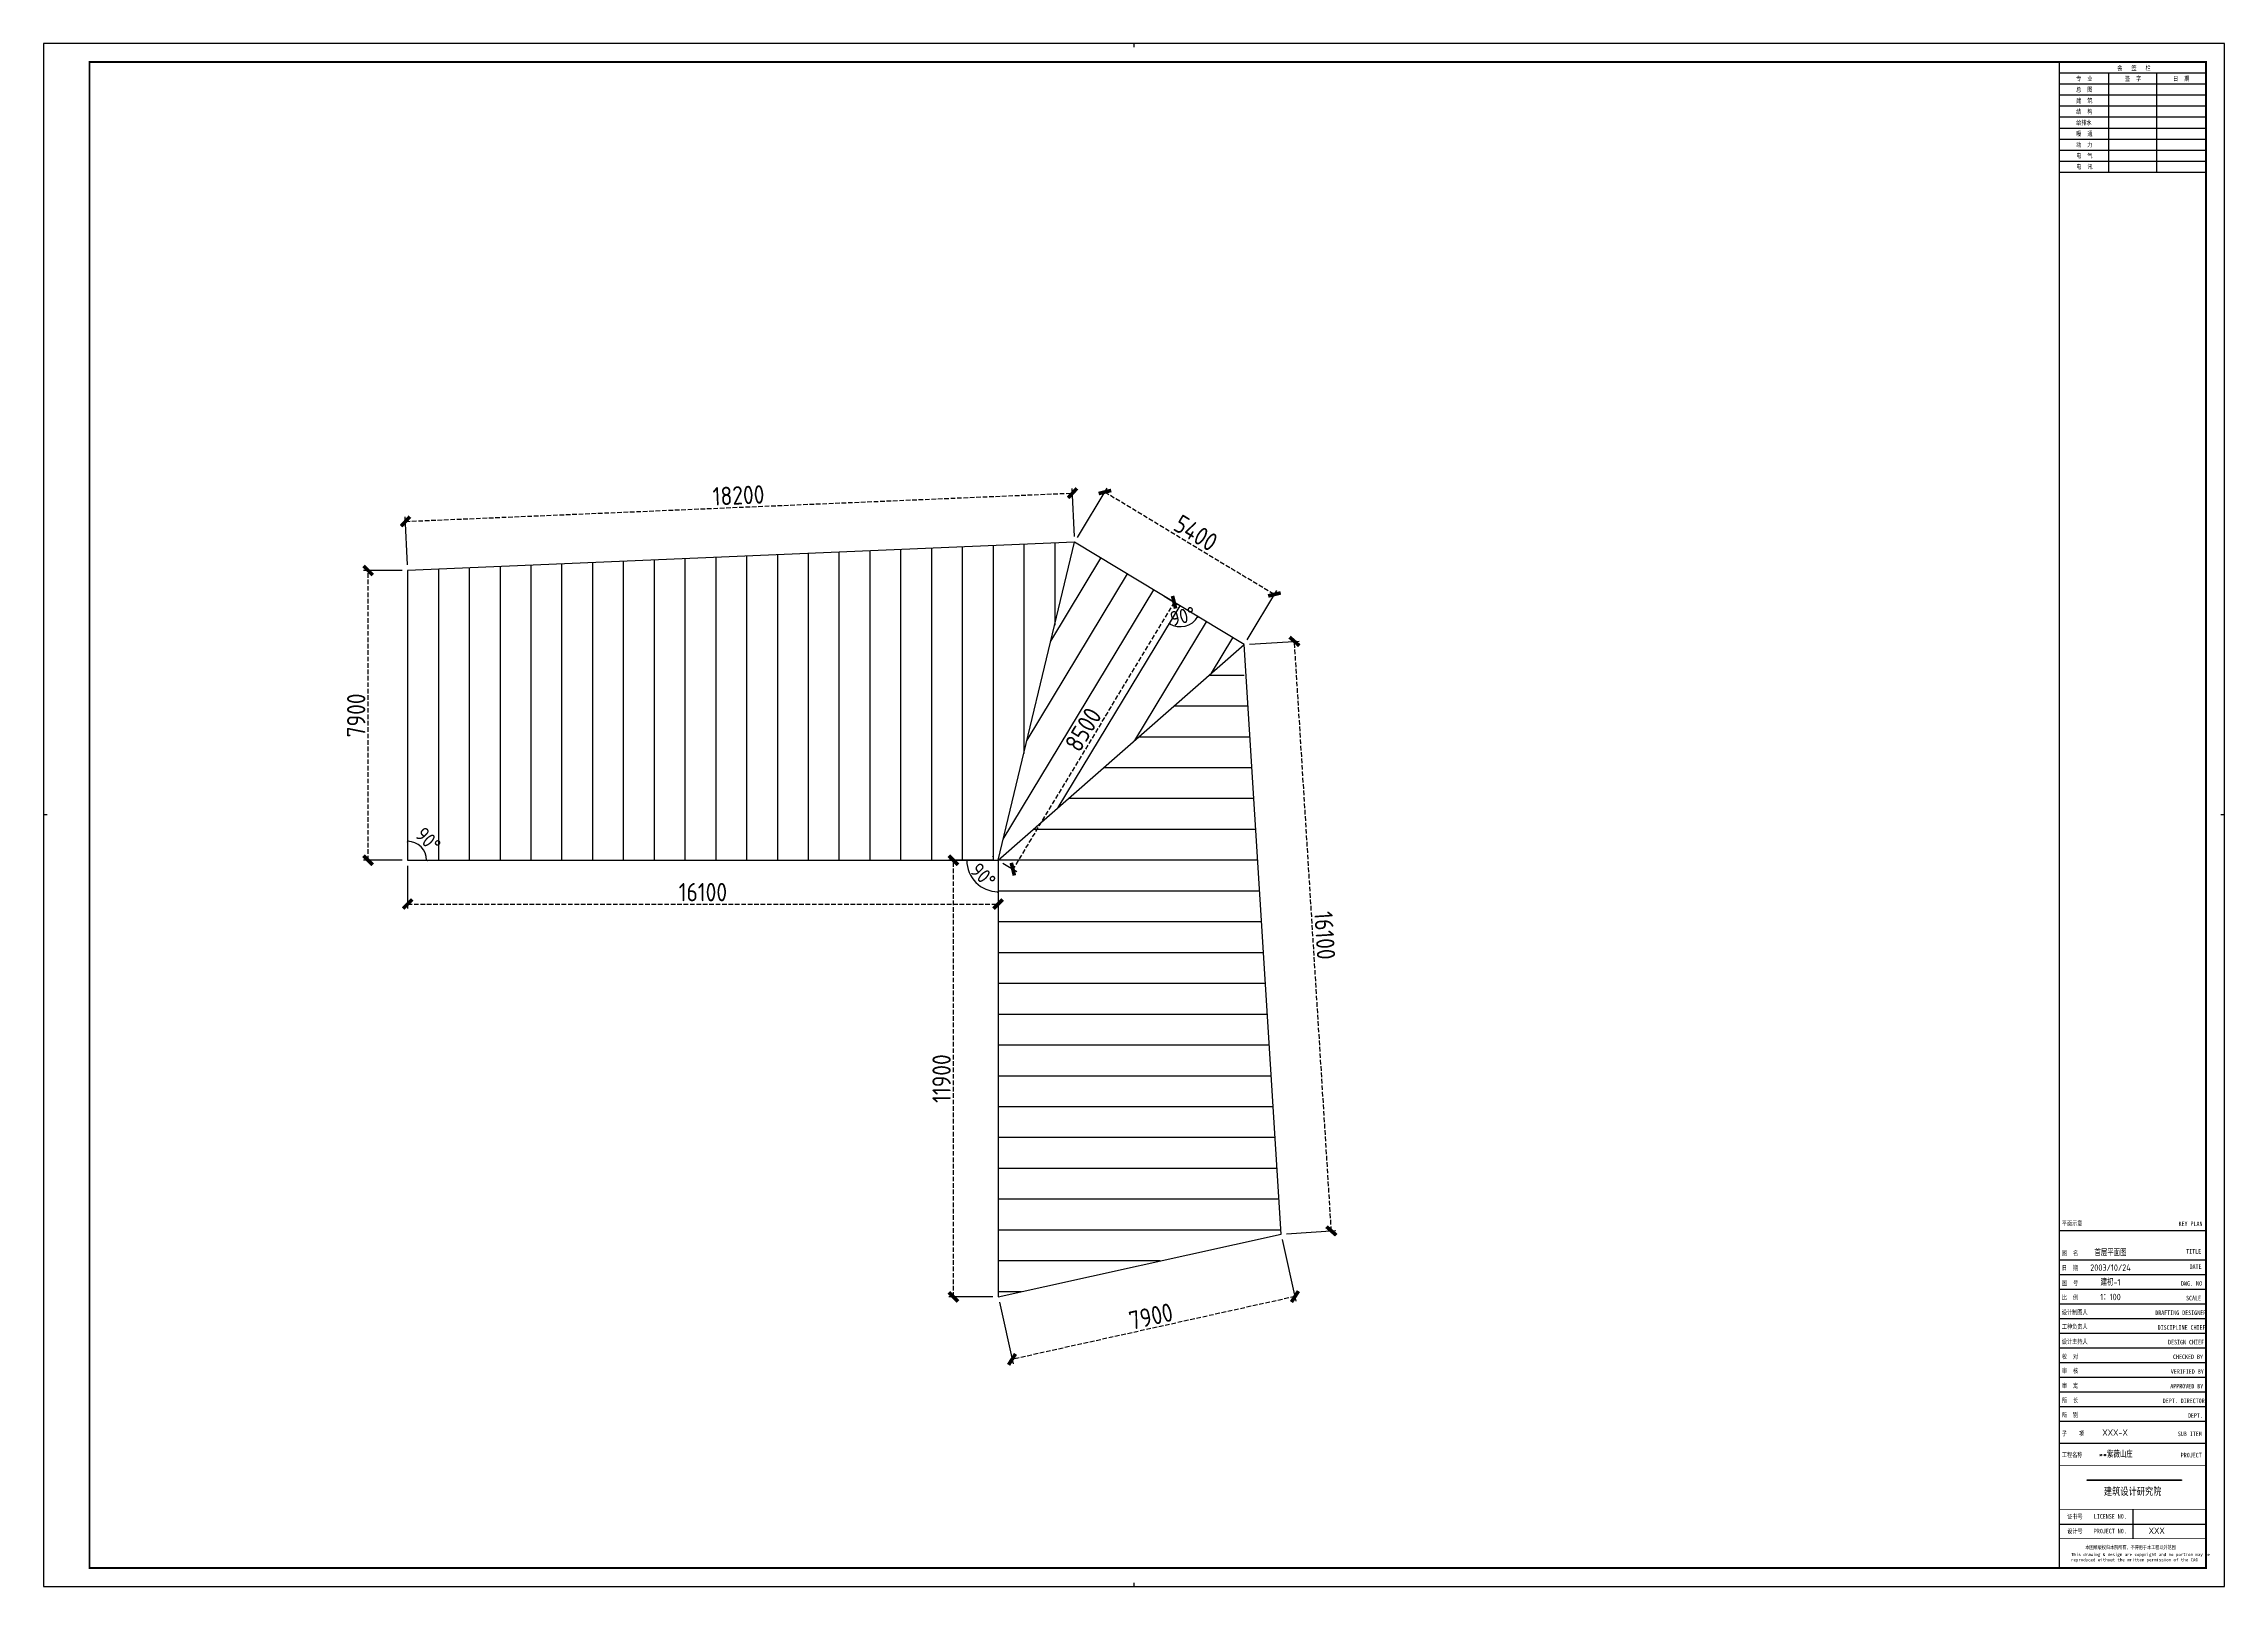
# Model space of a CAD drawing. Extents: x 18695 to 137595, y 9127 to 385570.
# Drawn here: x 18695 to 137595, y 101775 to 185875 of the extents above; entities that cross this region are included whole.
import ezdxf
from ezdxf.enums import TextEntityAlignment as Align

# ---------------------------------------------------------------- set-up
doc = ezdxf.new("R2010")
doc.units = 0
doc.header["$LTSCALE"] = 1000
doc.header["$MEASUREMENT"] = 0
doc.linetypes.add('DASH', pattern=[0.35, 0.25, -0.1])
doc.layers.add('PUB_TITLE', color=4, linetype='Continuous')
doc.styles.get("Standard").update_dxf_attribs({"font": 'gbenor.shx', "bigfont": 'gbcbig.shx'})
doc.styles.add('图框', font='')
doc.styles.get('图框').set_extended_font_data('SimSun')
doc.dimstyles.get("Standard").update_dxf_attribs({"dimscale": 100, "dimtxt": 3.5, "dimasz": 1, "dimexe": 2.5, "dimexo": 3, "dimgap": 1.5, "dimtad": 1, "dimdec": 0, "dimzin": 0, "dimdsep": 46, "dimtxsty": 'Standard', "dimblk": 'ARCHTICK', "dimcen": 0.09, "dimadec": 0, "dimazin": 0, "dimtfac": 1, "dimtdec": 0, "dimtix": 1, "dimtmove": 2, "dimatfit": 3, "dimfxl": 1, "dimtolj": 1, "dimtzin": 0, "dimarcsym": 0})

# ---------------------------------------------------------------- blocks, each defined once
blk = doc.blocks.new('$titleblk$00000167')
blk.add_hatch(color=256).paths.add_polyline_path([(-74.9, 58.1), (-74.9, 57.7), (-23.4, 57.7), (-23.4, 58.1)])
for p, q in [((-594.5, 839), (-594.5, 841)), ((-90, 825), (-10, 825)), ((-63, 771), (-63, 825)), ((-37, 825), (-37, 771)), ((-90, 819), (-10, 819)), ((-90, 813), (-10, 813)), ((-90, 807), (-10, 807)), ((-90, 801), (-10, 801)), ((-90, 795), (-10, 795)), ((-90, 789), (-10, 789)), ((-90, 783), (-10, 783)), ((-90, 777), (-10, 777)), ((-90, 771), (-10, 771)), ((-1187, 420.5), (-1189, 420.5)), ((0, 420.5), (-2, 420.5)), ((-90, 194), (-10, 194)), ((-90, 194), (-10, 194)), ((-90, 178), (-10, 178)), ((-90, 170), (-10, 170)), ((-90, 162), (-10, 162)), ((-90, 154), (-10, 154)), ((-90, 146), (-10, 146)), ((-90, 138), (-10, 138)), ((-90, 130), (-10, 130)), ((-90, 122), (-10, 122)), ((-90, 114), (-10, 114)), ((-90, 106), (-10, 106)), ((-90, 98), (-10, 98)), ((-90, 90), (-10, 90)), ((-90, 78), (-10, 78)), ((-50, 42), (-50, 26)), ((-90, 34), (-10, 34)), ((-594.5, 0), (-594.5, 2))]:
    blk.add_line(p, q)
for points in [[(-1189, 0), (0, 0), (0, 841), (-1189, 841)], [(-74.9, 58.1), (-23.4, 58.1), (-23.4, 57.7), (-74.9, 57.7)]]:
    blk.add_lwpolyline(points, close=True)
at = {"const_width": 1}
blk.add_lwpolyline([(-1164, 10), (-10, 10), (-10, 831), (-1164, 831)], close=True, dxfattribs=at)
for points, const_width in [([(-90, 831), (-90, 10)], 0.8), ([(-90, 831), (-90, 767)], 0.8), ([(-10, 767), (-10, 831), (-90, 831)], 0.8), ([(-90, 10), (-10, 10), (-10, 200)], 0.8), ([(-90, 66), (-10, 66)], 0.4), ([(-90, 42), (-10, 42)], 0.4), ([(-90, 26), (-10, 26)], 0.4)]:
    blk.add_lwpolyline(points, dxfattribs=dict(const_width=const_width))
at = {"style": '图框', "width": 0.8}
for s, height, p in [('专  业', 2.5, (-80.8, 820.7)), ('会   签   栏', 2.5, (-58.4, 826.5)), ('签  字', 2.5, (-54.2, 820.7)), ('日  期', 2.5, (-28, 820.7)), ('总  图', 2.5, (-80.8, 814.7)), ('建  筑', 2.5, (-80.8, 808.7)), ('结  构', 2.5, (-80.8, 802.7)), ('给排水', 2.5, (-80.8, 796.7)), ('动  力', 2.5, (-80.8, 784.7)), ('暖  通', 2.5, (-80.8, 790.7)), ('电  气', 2.5, (-80.8, 778.7)), ('电  讯', 2.5, (-80.8, 772.7)), ('平面示意', 2.5, (-88.6, 196.7)), ('KEY PLAN', 2.5, (-25, 196.4)), ('图  名', 2.5, (-88.6, 180.4)), ('TITLE', 2.5, (-20.8, 181.4)), ('图  号', 2.5, (-88.6, 164.1)), ('日  期', 2.5, (-88.6, 172.4)), ('DWG. NO', 2.5, (-23.6, 163.9)), ('DATE', 2.5, (-19, 173.1)), ('比  例', 2.5, (-88.6, 156.3)), ('SCALE', 2.5, (-20.9, 155.9)), ('设计制图人', 2.5, (-88.6, 148.2)), ('工种负责人', 2.5, (-88.6, 140.4)), ('DRAFTING DESIGNER', 2.5, (-37.7, 147.9)), ('设计主持人', 2.5, (-88.6, 132.2)), ('DISCIPLINE CHIEF', 2.5, (-36.4, 139.9)), ('DESIGN CHIEF', 2.5, (-30.7, 131.9)), ('校  对', 2.5, (-88.6, 124.1)), ('审  核', 2.5, (-88.6, 116.3)), ('CHECKED BY', 2.5, (-28, 123.9)), ('审  定', 2.5, (-88.6, 108.2)), ('APPROVED BY', 2.5, (-29.5, 107.9)), ('VERIFIED BY', 2.5, (-29.2, 115.9)), ('所  长', 2.5, (-88.6, 100.2)), ('所  别', 2.5, (-88.6, 92.3)), ('DEPT. DIRECTOR', 2.5, (-33.6, 99.9)), ('子    项', 2.5, (-88.6, 82.1)), ('SUB ITEM', 2.5, (-25.4, 81.9)), ('DEPT.', 2.5, (-19.9, 91.9)), ('工程名称', 2.5, (-88.6, 70.5)), ('PROJECT', 2.5, (-23.8, 70.3)), ('建筑设计研究院', 4, (-65.7, 49.8)), ('证书号', 2.5, (-85.7, 36.8)), ('LICENSE NO.', 2.5, (-71.2, 36.9)), ('设计号', 2.5, (-85.7, 28.9)), ('PROJECT NO.', 2.5, (-71.2, 28.9)), ('本图纸版权归本院所有，不得用于本工程以外范围', 2, (-75.8, 20.3))]:
    blk.add_text(s, height=height, dxfattribs=at).set_placement(p)
at = {"insert": (-83.6, 18.2), "char_height": 1.7, "width": 72.25, "attachment_point": 1, "style": '图框'}
blk.add_mtext('This drawing & design are copyright and no portion may be reproduced without the written permission of the CAG', dxfattribs=at)
at = {"flags": 4}
for tag, p in [('(扩展图名)', (-62.1, 184.1)), ('图名', (-62.1, 180.1)), ('图号', (-62.1, 164)), ('日期', (-62.1, 172)), ('比例', (-62.1, 156)), ('子项', (-59.6, 82.1)), ('工程名称', (-59.2, 70.2)), ('设计号', (-36.9, 28.6))]:
    blk.add_attdef(tag, text='', height=3.5, dxfattribs=at).set_placement(p, align=Align.CENTER)
for tag, p in [('设计人', (-64.8, 148.1)), ('负责人', (-64.7, 140.3)), ('主持人', (-64.7, 132.3)), ('校对人', (-64.3, 124.4)), ('审核人', (-64, 116.2)), ('审定人', (-64.2, 108)), ('所长', (-64.2, 99.8))]:
    blk.add_attdef(tag, p, '', height=3.5)
blk = doc.blocks.new('_ArchTick')
at = {"color": 0, "linetype": 'ByBlock', "const_width": 0.4}
blk.add_lwpolyline([(-0.5, -0.5), (0.5, 0.5)], dxfattribs=at)
blk = doc.blocks.new('*D15')
at = {"color": 0, "lineweight": -2}
for p, q in [((70439, 141355), (68053, 141355)), ((70439, 117555), (68053, 117555))]:
    blk.add_line(p, q, dxfattribs=at)
at = {"color": 0, "linetype": 'DASH', "lineweight": -2}
blk.add_line((68303, 117555), (68303, 141355), dxfattribs=at)
at = {"layer": 'Defpoints', "color": 0}
for p in [(68303, 141355), (70739, 141355), (70739, 117555)]:
    blk.add_point(p, dxfattribs=at)
at = {"color": 0, "lineweight": -2, "xscale": 500, "yscale": 500, "zscale": 500}
for p, rotation in [((68303, 141355), 90), ((68303, 117555), 270)]:
    blk.add_blockref('_ArchTick', p, dxfattribs=dict(at, rotation=rotation))
at = {"color": 0, "insert": (67653, 129455), "char_height": 1000, "attachment_point": 5, "rotation": 90}
blk.add_mtext('\\A1;11900', dxfattribs=at)
blk = doc.blocks.new('*D16')
at = {"color": 0, "lineweight": -2}
for p, q in [((38539, 141055), (38539, 138720)), ((70739, 141055), (70739, 138720))]:
    blk.add_line(p, q, dxfattribs=at)
at = {"color": 0, "linetype": 'DASH', "lineweight": -2}
blk.add_line((38539, 138970), (70739, 138970), dxfattribs=at)
at = {"layer": 'Defpoints', "color": 0}
for p in [(38539, 141355), (70739, 141355), (70739, 138970)]:
    blk.add_point(p, dxfattribs=at)
at = {"color": 0, "lineweight": -2, "xscale": 500, "yscale": 500, "zscale": 500, "rotation": 180}
blk.add_blockref('_ArchTick', (38539, 138970), dxfattribs=at)
at = {"color": 0, "lineweight": -2, "xscale": 500, "yscale": 500, "zscale": 500}
blk.add_blockref('_ArchTick', (70739, 138970), dxfattribs=at)
at = {"color": 0, "insert": (54639, 139620), "char_height": 1000, "attachment_point": 5}
blk.add_mtext('\\A1;16100', dxfattribs=at)
blk = doc.blocks.new('*D17')
at = {"color": 0, "lineweight": -2}
for p, q in [((38239, 157155), (36136, 157155)), ((38239, 141355), (36136, 141355))]:
    blk.add_line(p, q, dxfattribs=at)
at = {"color": 0, "linetype": 'DASH', "lineweight": -2}
blk.add_line((36386, 141355), (36386, 157155), dxfattribs=at)
at = {"layer": 'Defpoints', "color": 0}
for p in [(36386, 157155), (38539, 157155), (38539, 141355)]:
    blk.add_point(p, dxfattribs=at)
at = {"color": 0, "lineweight": -2, "xscale": 500, "yscale": 500, "zscale": 500}
for p, rotation in [((36386, 157155), 90), ((36386, 141355), 270)]:
    blk.add_blockref('_ArchTick', p, dxfattribs=dict(at, rotation=rotation))
at = {"color": 0, "insert": (35736, 149255), "char_height": 1000, "attachment_point": 5, "rotation": 90}
blk.add_mtext('\\A1;7900', dxfattribs=at)
blk = doc.blocks.new('*D19')
at = {"color": 0, "lineweight": -2}
for p, q in [((86229, 120686), (86974, 117328)), ((70804, 117262), (71550, 113905))]:
    blk.add_line(p, q, dxfattribs=at)
at = {"color": 0, "linetype": 'DASH', "lineweight": -2}
blk.add_line((86920, 117572), (71495, 114149), dxfattribs=at)
at = {"layer": 'Defpoints', "color": 0}
for p in [(86164, 120979), (70739, 117555), (71495, 114149)]:
    blk.add_point(p, dxfattribs=at)
at = {"color": 0, "lineweight": -2, "xscale": 500, "yscale": 500, "zscale": 500}
for p, rotation in [((86920, 117572), 12.51492081246233), ((71495, 114149), 192.5149208124624)]:
    blk.add_blockref('_ArchTick', p, dxfattribs=dict(at, rotation=rotation))
at = {"color": 0, "insert": (79067, 116495), "char_height": 1000, "attachment_point": 5, "rotation": 12.51492}
blk.add_mtext('\\A1;7900', dxfattribs=at)
blk = doc.blocks.new('*D20')
at = {"color": 0, "linetype": 'DASH', "lineweight": -2}
blk.add_line((38426, 159829), (74793, 161373), dxfattribs=at)
at = {"color": 0, "lineweight": -2}
for p, q in [((74894, 158999), (74782, 161623)), ((38527, 157455), (38415, 160079))]:
    blk.add_line(p, q, dxfattribs=at)
at = {"layer": 'Defpoints', "color": 0}
for p in [(74793, 161373), (74907, 158699), (38539, 157155)]:
    blk.add_point(p, dxfattribs=at)
at = {"color": 0, "lineweight": -2, "xscale": 500, "yscale": 500, "zscale": 500}
for p, rotation in [((74793, 161373), 2.431721536448624), ((38426, 159829), 182.4317215364486)]:
    blk.add_blockref('_ArchTick', p, dxfattribs=dict(at, rotation=rotation))
at = {"color": 0, "insert": (56582, 161250), "char_height": 1000, "attachment_point": 5, "rotation": 2.43172}
blk.add_mtext('\\A1;18200', dxfattribs=at)
blk = doc.blocks.new('*D21')
at = {"color": 0, "lineweight": -2}
for p, q in [((75062, 158956), (76687, 161647)), ((84306, 153373), (85932, 156064))]:
    blk.add_line(p, q, dxfattribs=at)
at = {"color": 0, "linetype": 'DASH', "lineweight": -2}
blk.add_line((76558, 161433), (85802, 155850), dxfattribs=at)
at = {"layer": 'Defpoints', "color": 0}
for p in [(74907, 158699), (85802, 155850), (84151, 153116)]:
    blk.add_point(p, dxfattribs=at)
at = {"color": 0, "lineweight": -2, "xscale": 500, "yscale": 500, "zscale": 500}
for p, rotation in [((76558, 161433), 148.8686935765499), ((85802, 155850), 328.8686935765499)]:
    blk.add_blockref('_ArchTick', p, dxfattribs=dict(at, rotation=rotation))
at = {"color": 0, "insert": (81516, 159198), "char_height": 1000, "attachment_point": 5, "rotation": 328.86869}
blk.add_mtext('\\A1;5400', dxfattribs=at)
blk = doc.blocks.new('*D24')
at = {"color": 0, "lineweight": -2}
for p, q in [((84451, 153135), (87142, 153303)), ((86463, 120997), (89155, 121166))]:
    blk.add_line(p, q, dxfattribs=at)
at = {"color": 0, "linetype": 'DASH', "lineweight": -2}
blk.add_line((88906, 121150), (86893, 153287), dxfattribs=at)
at = {"layer": 'Defpoints', "color": 0}
for p in [(84151, 153116), (86893, 153287), (86164, 120979)]:
    blk.add_point(p, dxfattribs=at)
at = {"color": 0, "lineweight": -2, "xscale": 500, "yscale": 500, "zscale": 500}
for p, rotation in [((86893, 153287), 93.58372935468222), ((88906, 121150), 273.5837293546822)]:
    blk.add_blockref('_ArchTick', p, dxfattribs=dict(at, rotation=rotation))
at = {"color": 0, "insert": (88548, 137260), "char_height": 1000, "attachment_point": 5, "rotation": 273.58373}
blk.add_mtext('\\A1;16100', dxfattribs=at)
blk = doc.blocks.new('*D26')
at = {"color": 0, "linetype": 'DASH', "lineweight": -2}
blk.add_line((80329, 155424), (71540, 140872), dxfattribs=at)
at = {"color": 0, "lineweight": -2}
for p, q in [((79786, 155752), (80543, 155295)), ((70997, 141201), (71754, 140743))]:
    blk.add_line(p, q, dxfattribs=at)
at = {"layer": 'Defpoints', "color": 0}
for p in [(79529, 155907), (70740, 141356), (71540, 140872)]:
    blk.add_point(p, dxfattribs=at)
at = {"color": 0, "lineweight": -2, "xscale": 500, "yscale": 500, "zscale": 500}
for p, rotation in [((80329, 155424), 58.86869357654959), ((71540, 140872), 238.8686935765496)]:
    blk.add_blockref('_ArchTick', p, dxfattribs=dict(at, rotation=rotation))
at = {"color": 0, "insert": (75378, 148484), "char_height": 1000, "attachment_point": 5, "rotation": 58.86869}
blk.add_mtext('\\A1;8500', dxfattribs=at)
blk = doc.blocks.new('*D40')
at = {"color": 0, "lineweight": -2}
blk.add_arc((70739, 141355), 1714, 180, 270, dxfattribs=at)
at = {"layer": 'Defpoints', "color": 0}
for p in [(38539, 141355), (69255, 140498), (70739, 141355), (70739, 141355), (70739, 117555)]:
    blk.add_point(p, dxfattribs=at)
at = {"color": 0, "lineweight": -2, "xscale": 100, "yscale": 100, "zscale": 100, "rotation": 89.99999999999994}
blk.add_blockref('_ArchTick', (69025, 141355), dxfattribs=at)
at = {"color": 0, "lineweight": -2, "xscale": 100, "yscale": 100, "zscale": 100}
blk.add_blockref('_ArchTick', (70739, 139641), dxfattribs=at)
at = {"color": 0, "insert": (69916, 140532), "char_height": 800, "attachment_point": 5, "rotation": 315}
blk.add_mtext('\\A1;90°', dxfattribs=at)
blk = doc.blocks.new('*D41')
at = {"color": 0, "lineweight": -2}
blk.add_arc((38539, 141355), 1036, 360, 90, dxfattribs=at)
at = {"layer": 'Defpoints', "color": 0}
for p in [(38539, 157155), (39437, 141873), (38539, 141355), (38539, 141355), (70739, 141355)]:
    blk.add_point(p, dxfattribs=at)
at = {"color": 0, "lineweight": -2, "xscale": 100, "yscale": 100, "zscale": 100}
for p, rotation in [((38539, 142391), 179.9999999999999), ((39576, 141355), 269.9999999999999)]:
    blk.add_blockref('_ArchTick', p, dxfattribs=dict(at, rotation=rotation))
at = {"color": 0, "insert": (39661, 142477), "char_height": 800, "attachment_point": 5, "rotation": 315}
blk.add_mtext('\\A1;90°', dxfattribs=at)
blk = doc.blocks.new('*D42')
at = {"color": 0, "lineweight": -2}
blk.add_arc((80659, 155225), 1134, 238.86869, 328.86869, dxfattribs=at)
at = {"layer": 'Defpoints', "color": 0}
for p in [(74907, 158699), (80659, 155225), (80636, 154092), (84151, 153116), (74018, 144230)]:
    blk.add_point(p, dxfattribs=at)
at = {"color": 0, "lineweight": -2, "xscale": 100, "yscale": 100, "zscale": 100}
for p, rotation in [((81629, 154639), 58.86869357654944), ((80073, 154255), 148.8686935765502)]:
    blk.add_blockref('_ArchTick', p, dxfattribs=dict(at, rotation=rotation))
at = {"color": 0, "insert": (80799, 154659), "char_height": 800, "attachment_point": 5, "rotation": 13.86869}
blk.add_mtext('\\A1;90°', dxfattribs=at)

msp = doc.modelspace()

# ---------------------------------------------------------------- linework, layer by layer
for p, q in [((74906.5, 158699.4), (38539.3, 157155)), ((62059.3, 158153.8), (62059.3, 141355)), ((63739.3, 158225.1), (63739.3, 141355)), ((65419.3, 158296.5), (65419.3, 141355)), ((67099.3, 158367.8), (67099.3, 141355)), ((68779.3, 158439.2), (68779.3, 141355)), ((70459.3, 158510.5), (70459.3, 141355)), ((70739.3, 141355), (74906.5, 158699.4)), ((72139.3, 158581.9), (72139.3, 147181.9)), ((73819.3, 158653.2), (73819.3, 154174.3)), ((84151.1, 153115.8), (74906.5, 158699.4)), ((38539.3, 157155), (38539.3, 141355)), ((40219.3, 157226.3), (40219.3, 141355)), ((41899.3, 157297.7), (41899.3, 141355)), ((43579.3, 157369), (43579.3, 141355)), ((45259.3, 157440.4), (45259.3, 141355)), ((46939.3, 157511.7), (46939.3, 141355)), ((48619.3, 157583), (48619.3, 141355)), ((50299.3, 157654.4), (50299.3, 141355)), ((51979.3, 157725.7), (51979.3, 141355)), ((53659.3, 157797.1), (53659.3, 141355)), ((55339.3, 157868.4), (55339.3, 141355)), ((57019.3, 157939.8), (57019.3, 141355)), ((58699.3, 158011.1), (58699.3, 141355)), ((60379.3, 158082.5), (60379.3, 141355)), ((72313.6, 147907.3), (77782.6, 156962.3)), ((73610, 153303.3), (76344.6, 157830.8)), ((71017.1, 142511.3), (79220.7, 156093.7)), ((74017.7, 144229.8), (80658.7, 155225.1)), ((78190.3, 147888.8), (82096.8, 154356.6)), ((82362.9, 151547.7), (83534.8, 153488)), ((70739.3, 141355), (84151.1, 153115.8)), ((86163.9, 120978.7), (84151.1, 153115.8)), ((84151.1, 151435.8), (82235.3, 151435.8)), ((84361.6, 149755.8), (80319.4, 149755.8)), ((84466.8, 148075.8), (78403.6, 148075.8)), ((84572, 146395.8), (76487.7, 146395.8)), ((84677.2, 144715.8), (74571.9, 144715.8)), ((84782.4, 143035.8), (72656, 143035.8)), ((70431.1, 141541.1), (70459.3, 141587.7)), ((38539.3, 141355), (70739.3, 141355)), ((84887.7, 141355.8), (70739.3, 141355.8)), ((70739.3, 141355), (70739.3, 117555)), ((84992.9, 139675.8), (70739.3, 139675.8)), ((85098.1, 137995.8), (70739.3, 137995.8)), ((85203.3, 136315.8), (70739.3, 136315.8)), ((85308.5, 134635.8), (70739.3, 134635.8)), ((85413.8, 132955.8), (70739.3, 132955.8)), ((85519, 131275.8), (70739.3, 131275.8)), ((85624.2, 129595.8), (70739.3, 129595.8)), ((85729.4, 127915.8), (70739.3, 127915.8)), ((85834.6, 126235.8), (70739.3, 126235.8)), ((85939.8, 124555.8), (70739.3, 124555.8)), ((86045.1, 122875.8), (70739.3, 122875.8)), ((86150.3, 121195.8), (70739.3, 121195.8)), ((70739.3, 117555), (86163.9, 120978.7)), ((79573, 119515.8), (70739.3, 119515.8)), ((72004.3, 117835.8), (70739.3, 117835.8))]:
    msp.add_line(p, q)

# ---------------------------------------------------------------- block references
at = {"layer": 'PUB_TITLE', "xscale": 100, "yscale": 100, "zscale": 100}
msp.add_blockref('$titleblk$00000167', (137594.7, 101774.7), dxfattribs=at).add_auto_attribs({'比例': '1：100', '图号': '建初-1', '日期': '2003/10/24', '图名': '首层平面图', '子项': 'XXX-X', '工程名称': '**紫薇山庄', '设计号': 'XXX'})

# ---------------------------------------------------------------- dimensions: what is measured, and where the dimension line sits
at = {"color": 1}
for p1, p2, distance, picture, middle in [((38539.3, 157155), (74906.5, 158699.4), 2676.2, '*D20', (56581.8, 161250.4)), ((74906.5, 158699.4), (84151.1, 153115.8), 3194.1, '*D21', (81516.2, 159198.1)), ((38539.3, 141355), (38539.3, 157155), 2153.7, '*D17', (35735.6, 149255)), ((79529.1, 155907.4), (70740.2, 141355.8), 934.8, '*D26', (75378.5, 148484.3)), ((86163.9, 120978.7), (84151.1, 153115.8), -2747.1, '*D24', (88548, 137259.6)), ((70739.3, 117555), (70739.3, 141355), 2436.1, '*D15', (67653.2, 129455)), ((38539.3, 141355), (70739.3, 141355), -2384.7, '*D16', (54639.3, 139620.3)), ((86163.9, 120978.7), (70739.3, 117555), 3489.2, '*D19', (79066.8, 116495.1))]:
    dim = msp.add_aligned_dim(p1=p1, p2=p2, distance=distance, dimstyle='Standard', override={"dimtxt": 10, "dimasz": 5, "dimlfac": 0.5}, dxfattribs=at)
    dim.commit()
    dim.dimension.update_dxf_attribs({"geometry": picture, "text_midpoint": middle})
for base, line1, line2, picture, middle in [((80636.3, 154091.9), ((84151.1, 153115.8), (74906.5, 158699.4)), ((74017.7, 144229.8), (80658.7, 155225.1)), '*D42', (80798.6, 154658.6)), ((39436.8, 141873.2), ((38539.3, 141355), (70739.3, 141355)), ((38539.3, 157155), (38539.3, 141355)), '*D41', (39661, 142476.7)), ((69255, 140498), ((70739.3, 141355), (70739.3, 117555)), ((38539.3, 141355), (70739.3, 141355)), '*D40', (69916.2, 140531.9))]:
    dim = msp.add_angular_dim_2l(base=base, line1=line1, line2=line2, dimstyle='Standard', override={"dimtxt": 8})
    dim.commit()
    dim.dimension.update_dxf_attribs({"geometry": picture, "text_midpoint": middle})

doc.saveas('drawing.dxf')
